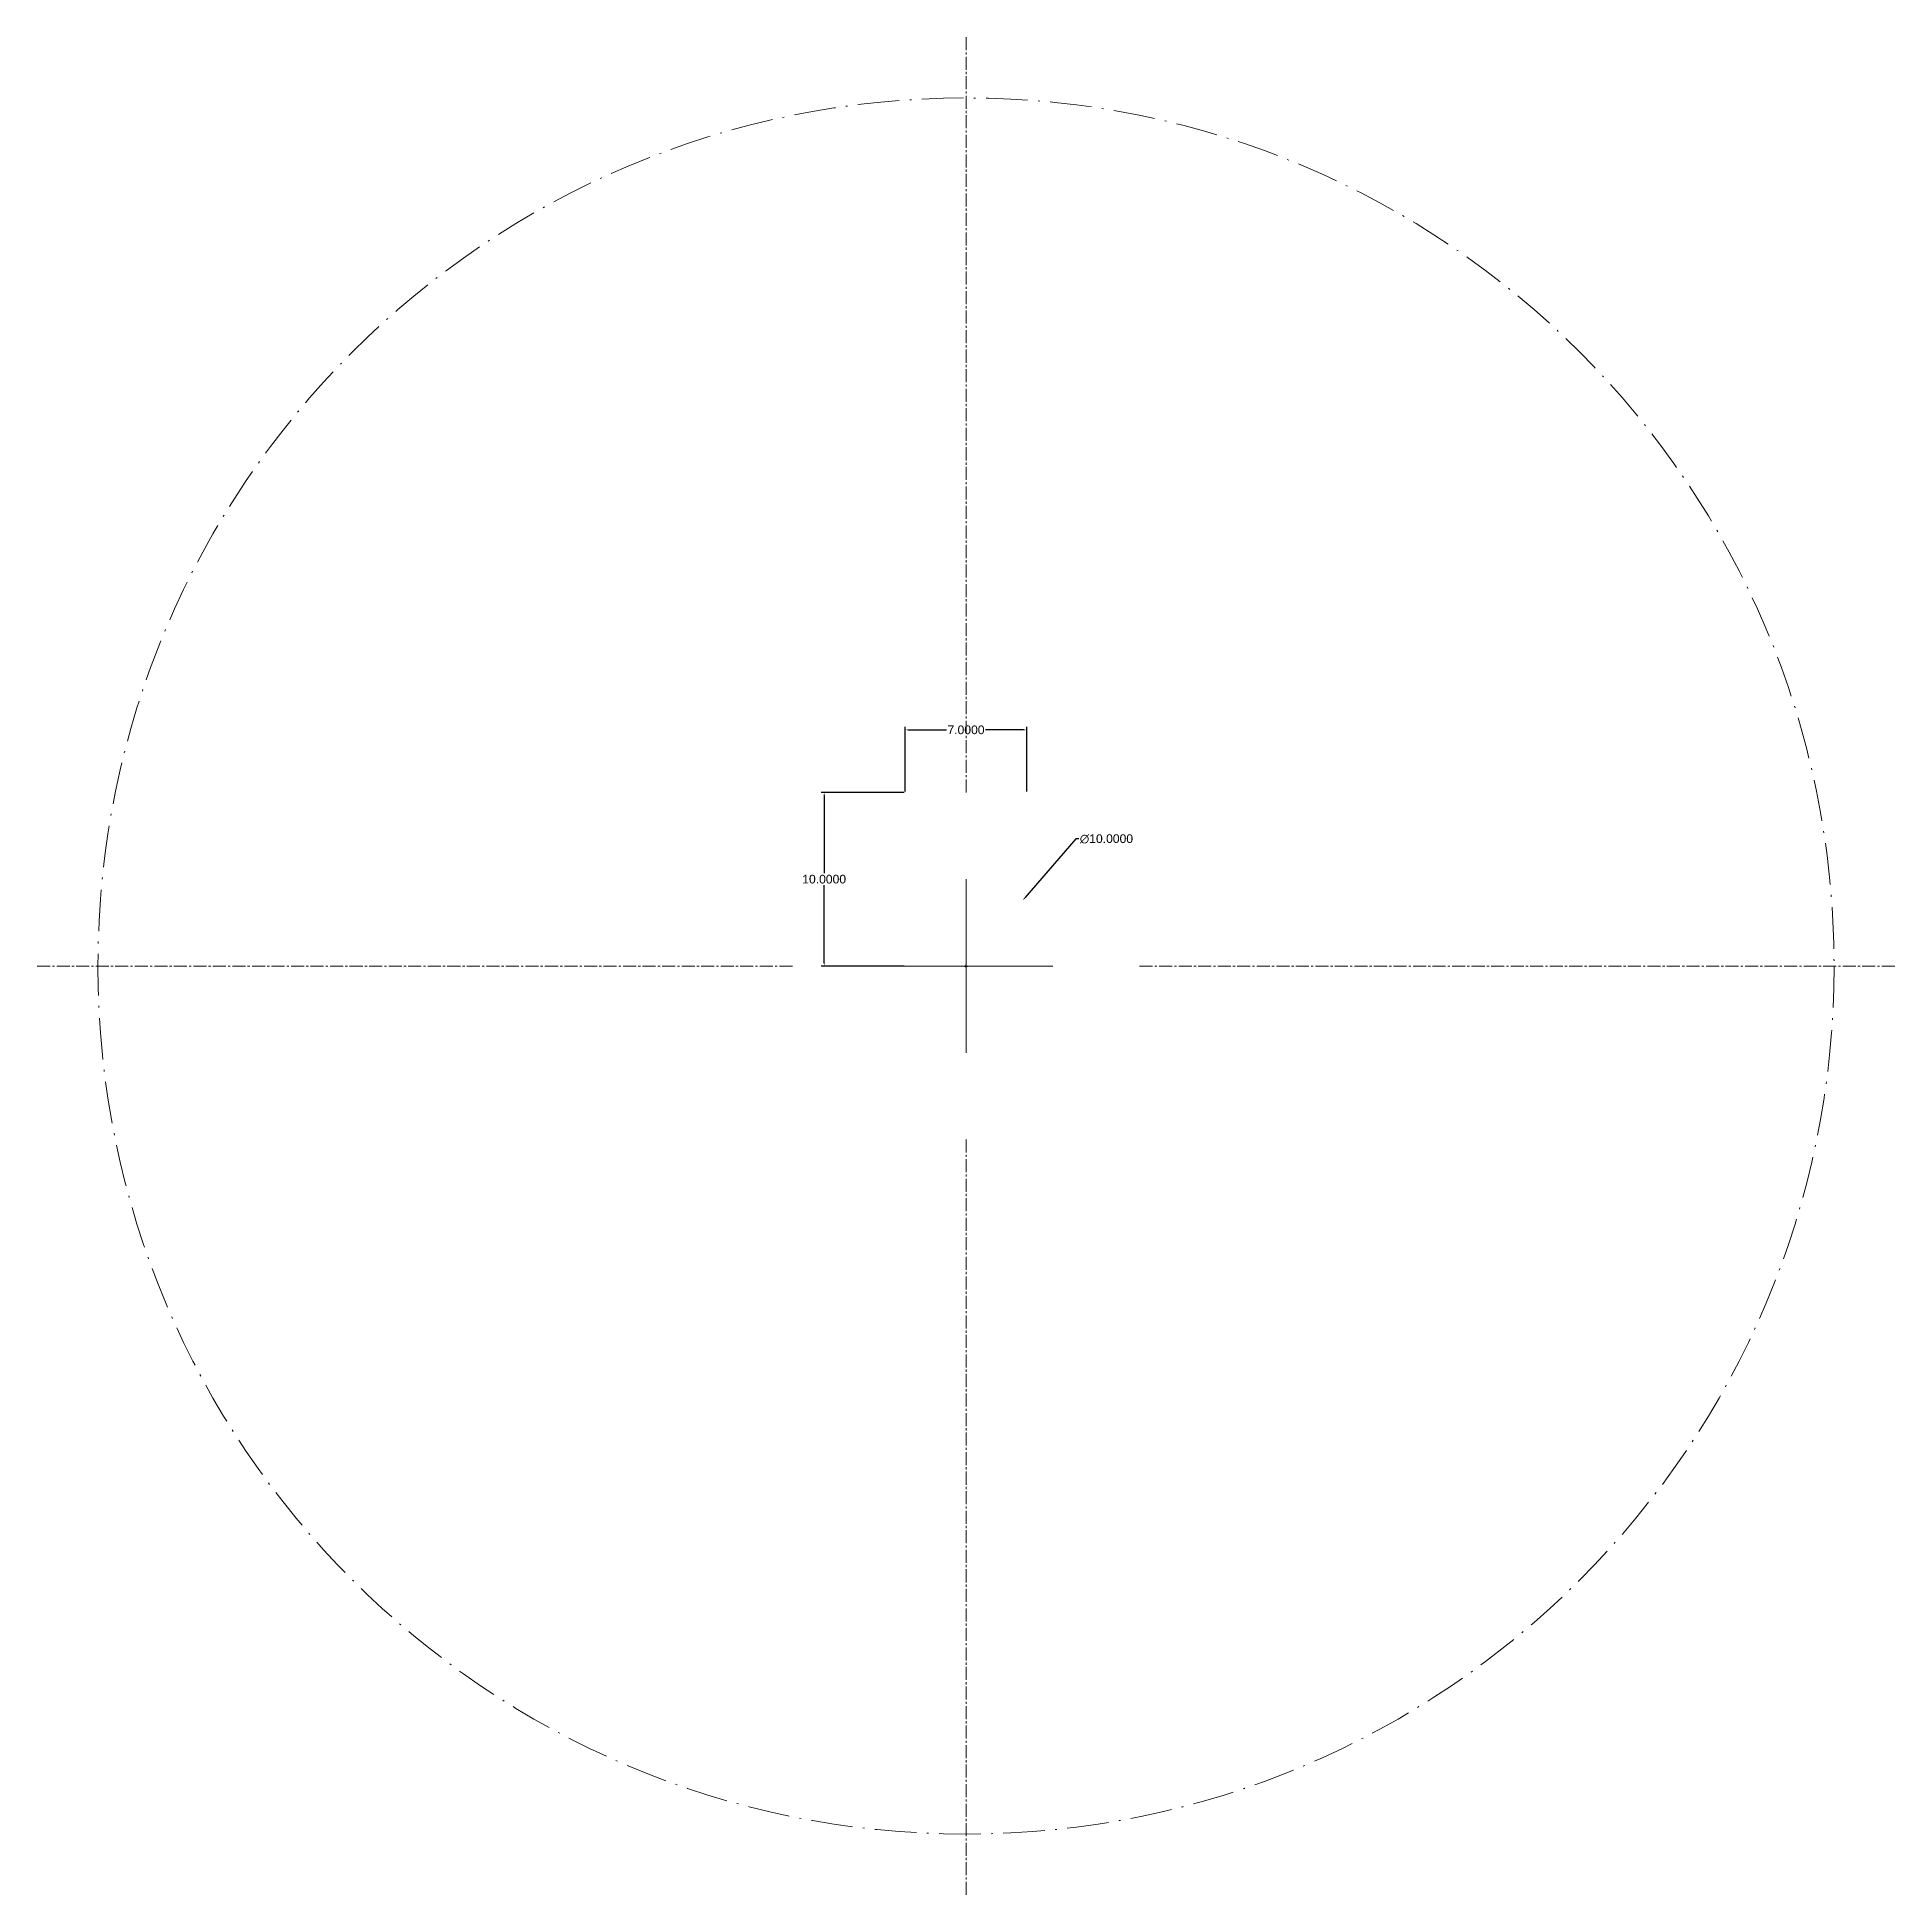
# Model space of a CAD drawing. Header units: centimetres. Extents: x 6 to 114, y 6 to 114.
import ezdxf

# ---------------------------------------------------------------- set-up
doc = ezdxf.new("R2010")
doc.units = ezdxf.units.CM
doc.linetypes.add('ACAD_ISO10W100', pattern=[18, 12, -3, 0, -3])
doc.linetypes.add('CENTER2', pattern=[1.125, 0.75, -0.125, 0.125, -0.125])
doc.layers.add('dimensiuni', color=111, linetype='Continuous', lineweight=15)
doc.layers.add('linii de ajutor', color=131, linetype='ACAD_ISO10W100', lineweight=20)
doc.styles.get("Standard").update_dxf_attribs({"font": 'arial.ttf', "height": 0.5})
doc.dimstyles.get("Standard").update_dxf_attribs({"dimtxt": 0.18, "dimasz": 0.18, "dimexe": 0.18, "dimexo": 0.0625, "dimgap": 0.09, "dimtad": 0, "dimtih": 1, "dimtoh": 1, "dimdec": 4, "dimzin": 0, "dimdsep": 46, "dimtxsty": 'Standard', "dimcen": 0.09, "dimadec": 0, "dimazin": 0, "dimtfac": 1, "dimtdec": 4, "dimtofl": 0, "dimtmove": 0, "dimatfit": 3, "dimfxl": 1, "dimtolj": 1, "dimtzin": 0, "dimarcsym": 0})

# ---------------------------------------------------------------- blocks, each defined once
blk = doc.blocks.new('*U1')
at = {"layer": 'linii de ajutor', "color": 0, "linetype": 'CENTER2', "transparency": 16777216}
for p, q in [((0, 10), (0, 53.5)), ((-53.5, 0), (-10, 0)), ((10, 0), (53.5, 0)), ((0, -53.5), (0, -10))]:
    blk.add_line(p, q, dxfattribs=at)
at = {"layer": 'linii de ajutor', "color": 0, "linetype": 'Continuous', "transparency": 16777216}
for p, q in [((0, -5), (0, 5)), ((-5, 0), (5, 0))]:
    blk.add_line(p, q, dxfattribs=at)
blk = doc.blocks.new('*D6')
at = {"layer": 'Defpoints', "color": 0, "ltscale": 0.2, "transparency": 16777216}
for p in [(63.27, 63.78), (56.73, 56.22)]:
    blk.add_point(p, dxfattribs=at)
at = {"layer": 'dimensiuni', "color": 0, "lineweight": -2, "ltscale": 0.2, "transparency": 16777216}
for p, q in [((66.32, 67.32), (63.39, 63.92)), ((66.5, 67.32), (66.32, 67.32)), ((59.91, 60), (60.09, 60)), ((60, 59.91), (60, 60.09))]:
    blk.add_line(p, q, dxfattribs=at)
at = {"layer": 'dimensiuni', "color": 0, "ltscale": 0.2, "transparency": 16777216}
blk.add_solid([(63.36, 63.94), (63.41, 63.9), (63.27, 63.78)], dxfattribs=at)
at = {"layer": 'dimensiuni', "color": 0, "ltscale": 0.2, "transparency": 16777216, "insert": (68.09, 67.32), "char_height": 0.5, "attachment_point": 5}
blk.add_mtext('\\A1;∅10.0000', dxfattribs=at)
blk = doc.blocks.new('*D7')
at = {"layer": 'Defpoints', "color": 0, "ltscale": 0.2, "transparency": 16777216}
for p in [(56.5, 70), (51.83, 60), (56.5, 60)]:
    blk.add_point(p, dxfattribs=at)
at = {"layer": 'dimensiuni', "color": 0, "lineweight": -2, "ltscale": 0.2, "transparency": 16777216}
for p, q in [((56.44, 70), (51.65, 70)), ((51.83, 69.82), (51.83, 65.35)), ((51.83, 60.18), (51.83, 64.65)), ((56.44, 60), (51.65, 60))]:
    blk.add_line(p, q, dxfattribs=at)
at = {"layer": 'dimensiuni', "color": 0, "ltscale": 0.2, "transparency": 16777216}
for points in [[(51.8, 69.82), (51.86, 69.82), (51.83, 70)], [(51.8, 60.18), (51.86, 60.18), (51.83, 60)]]:
    blk.add_solid(points, dxfattribs=at)
at = {"layer": 'dimensiuni', "color": 0, "ltscale": 0.2, "transparency": 16777216, "insert": (51.83, 65), "char_height": 0.5, "attachment_point": 5}
blk.add_mtext('\\A1;10.0000', dxfattribs=at)
blk = doc.blocks.new('*D8')
at = {"layer": 'Defpoints', "color": 0, "ltscale": 0.2, "transparency": 16777216}
for p in [(63.5, 73.6), (56.5, 70), (63.5, 70)]:
    blk.add_point(p, dxfattribs=at)
at = {"layer": 'dimensiuni', "color": 0, "lineweight": -2, "ltscale": 0.2, "transparency": 16777216}
for p, q in [((56.5, 70.06), (56.5, 73.78)), ((56.68, 73.6), (58.88, 73.6)), ((63.32, 73.6), (61.12, 73.6)), ((63.5, 70.06), (63.5, 73.78))]:
    blk.add_line(p, q, dxfattribs=at)
at = {"layer": 'dimensiuni', "color": 0, "ltscale": 0.2, "transparency": 16777216}
for points in [[(56.68, 73.63), (56.68, 73.57), (56.5, 73.6)], [(63.32, 73.63), (63.32, 73.57), (63.5, 73.6)]]:
    blk.add_solid(points, dxfattribs=at)
at = {"layer": 'dimensiuni', "color": 0, "ltscale": 0.2, "transparency": 16777216, "insert": (60, 73.6), "char_height": 0.5, "attachment_point": 5}
blk.add_mtext('\\A1;7.0000', dxfattribs=at)

msp = doc.modelspace()

# ---------------------------------------------------------------- linework, layer by layer
at = {"layer": 'linii de ajutor', "ltscale": 0.2}
msp.add_circle((60, 60), 50, dxfattribs=at)

# ---------------------------------------------------------------- block references
at = {"layer": 'linii de ajutor', "linetype": 'CENTER2'}
msp.add_blockref('*U1', (60, 60), dxfattribs=at)

# ---------------------------------------------------------------- dimensions: what is measured, and where the dimension line sits
at = {"layer": 'dimensiuni', "ltscale": 0.2}
dim = msp.add_linear_dim(base=(63.5, 73.6036), p1=(56.5, 70), p2=(63.5, 70), dimstyle='Standard', dxfattribs=at)
dim.commit()
dim.dimension.update_dxf_attribs({"geometry": '*D8', "text_midpoint": (60, 73.6036)})
dim = msp.add_linear_dim(base=(51.83119, 60), p1=(56.5, 70), p2=(56.5, 60), angle=90, dimstyle='Standard', dxfattribs=at)
dim.commit()
dim.dimension.update_dxf_attribs({"geometry": '*D7', "text_midpoint": (51.83119, 65)})
dim = msp.add_diameter_dim_2p(p1=(56.73151, 56.21622), p2=(63.26849, 63.78378), dimstyle='Standard', dxfattribs=at)
dim.commit()
dim.dimension.update_dxf_attribs({"geometry": '*D6', "text_midpoint": (68.09367, 67.31686), "dimtype": 163})

doc.saveas('drawing.dxf')
